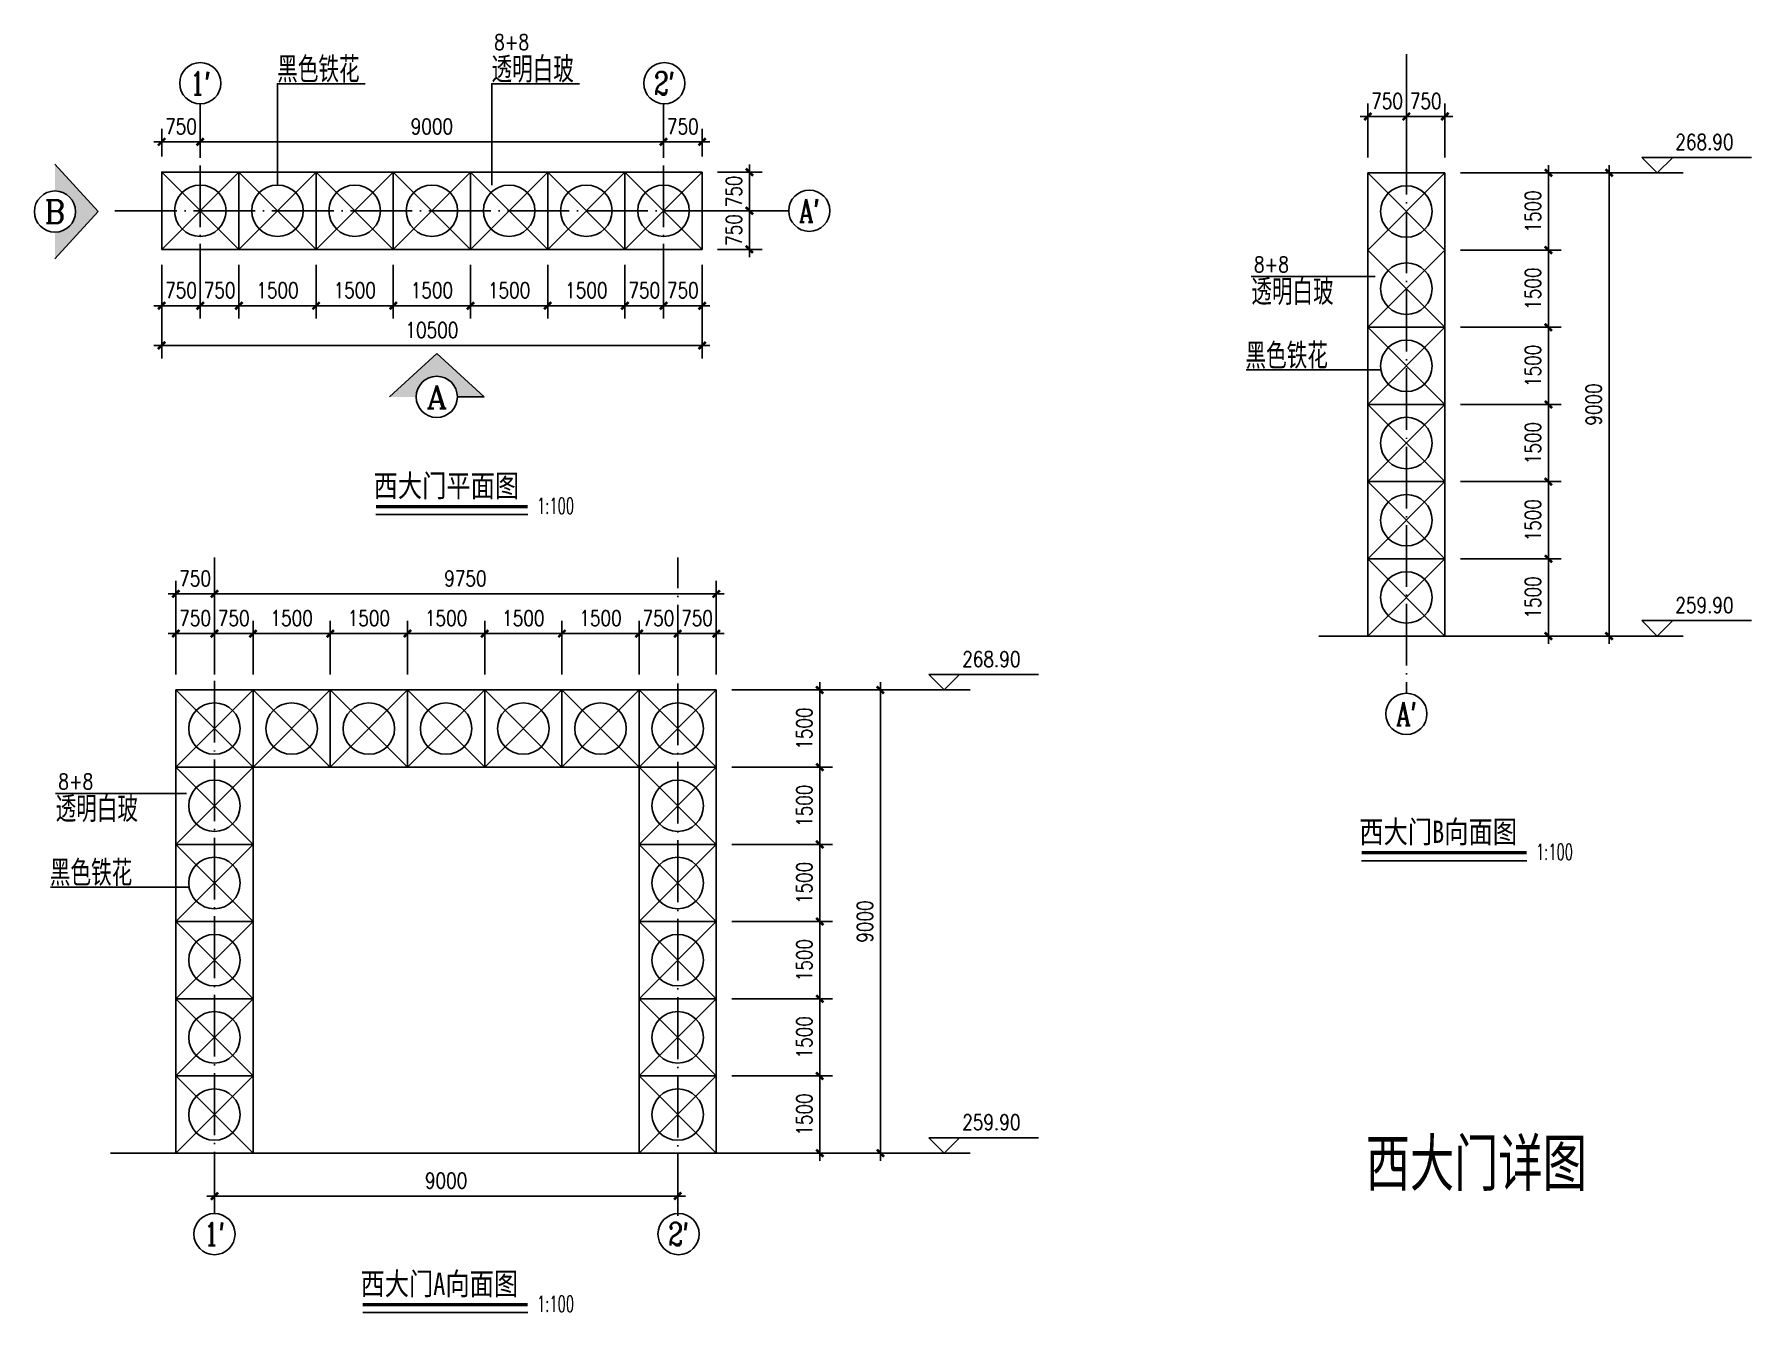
# Model space of a CAD drawing. Extents: x -604285 to -570922, y -249685 to -224845.
import ezdxf
from ezdxf.enums import TextEntityAlignment as Align

# ---------------------------------------------------------------- set-up
doc = ezdxf.new("R2010")
doc.units = 0
doc.header["$LTSCALE"] = 50
doc.header["$MEASUREMENT"] = 0
doc.linetypes.add('ACAD_ISO04W100', pattern=[30.5, 24, -3, 0.5, -3])
doc.layers.get('0').update_dxf_attribs({"linetype": 'CONTINUOUS'})
doc.layers.get('DEFPOINTS').update_dxf_attribs({"linetype": 'CONTINUOUS'})
for name, color, linetype in [('AXIS', 3, 'CONTINUOUS'), ('AXIS_TEXT', 7, 'CONTINUOUS'), ('L4', 7, 'CONTINUOUS'), ('PUB_DIM', 3, 'CONTINUOUS'), ('PUB_TEXT', 7, 'CONTINUOUS'), ('景观', 3, 'CONTINUOUS')]:
    doc.layers.add(name, color=color, linetype=linetype)
doc.styles.add('-宋体', font='SimSun.ttf', dxfattribs={"width": 0.8})
doc.styles.add('_ROMANT', font='ROMANT.shx', dxfattribs={"width": 0.6})
doc.styles.add('CHINA', font='SimSun.ttf', dxfattribs={"height": 0.2})
doc.styles.add('COMPLEX', font='COMPLEX')
doc.styles.add('DIM_FONT', font='SIMPLEX.shx', dxfattribs={"width": 0.8})
doc.styles.add('HZ', font='txt', dxfattribs={"bigfont": 'hztxt'})
doc.dimstyles.new('DIMN', dxfattribs={"dimtxt": 300, "dimasz": 1, "dimexe": 250, "dimexo": 300, "dimgap": 150, "dimtad": 1, "dimdec": 0, "dimzin": 0, "dimtxsty": 'DIM_FONT', "dimblk": '_DIMX', "dimcen": 0.09, "dimclrt": 7, "dimazin": 3, "dimtfac": 1, "dimtdec": 0, "dimtix": 1, "dimtmove": 0, "dimatfit": 3, "dimtolj": 1, "dimtzin": 0})

msp = doc.modelspace()

# ---------------------------------------------------------------- texts
at = {"layer": 'AXIS_TEXT', "style": 'COMPLEX'}
for tag, width, p, p2 in [('B', 1.102941, (-604084.6, -228513.1), (-603684.6, -228513.1)), ('A', 1.041667, (-596665.8, -232113.5), (-596265.8, -232113.5))]:
    msp.add_attdef(tag, text='', height=448, dxfattribs=dict(at, width=width)).set_placement(p, p2, align=Align.FIT)
at = {"layer": 'L4', "color": 3, "style": '_ROMANT', "width": 0.6}
for p in [(-594519.5, -234162), (-575113.4, -240886.8), (-594519.5, -249669.1)]:
    msp.add_text('1:100', height=311.04, rotation=360, dxfattribs=at).set_placement(p)
at = {"layer": 'PUB_DIM', "color": 7, "linetype": 'CONTINUOUS', "style": 'DIM_FONT', "width": 0.8}
for p in [(-595352, -225144.9), (-580590.9, -229466.2), (-603819.1, -239514.4)]:
    msp.add_text('8+8', height=300, dxfattribs=at).set_placement(p)
at = {"layer": 'PUB_DIM', "color": 3, "linetype": 'CONTINUOUS', "style": 'HZ', "width": 0.8}
for s, p in [('黑色铁花', (-599566.3, -225781.5, -3992)), ('透明白玻', (-595403.5, -225781.5, -3992)), ('透明白玻', (-580642.4, -230102.8, -3992)), ('黑色铁花', (-580754.8, -231344.8, -3992)), ('透明白玻', (-603870.6, -240151, -3992)), ('黑色铁花', (-603983.1, -241392.9, -3992))]:
    msp.add_text(s, height=500, rotation=360, dxfattribs=at).set_placement(p)
at = {"layer": 'PUB_DIM', "color": 3, "linetype": 'CONTINUOUS', "style": 'DIM_FONT', "width": 0.8}
for s, p in [('268.90', (-571839, -226936.9)), ('259.90', (-571839, -235936.9)), ('268.90', (-585692.5, -236985.1)), ('259.90', (-585692.5, -245985.1))]:
    msp.add_text(s, height=300, dxfattribs=at).set_placement(p, align=Align.MIDDLE)
at = {"layer": 'PUB_TEXT', "style": '-宋体', "width": 0.8}
for s, p in [('西大门平面图', (-597694.2, -233831.8)), ('西大门B向面图', (-578543.3, -240556.6)), ('西大门A向面图', (-597949.3, -249338.9))]:
    msp.add_text(s, height=432, rotation=360, dxfattribs=at).set_placement(p)
at = {"layer": 'PUB_TEXT', "linetype": 'CONTINUOUS', "style": 'CHINA', "width": 0.7}
msp.add_text('西大门详图', height=900, dxfattribs=at).set_placement((-578420.2, -247221.7))

# ---------------------------------------------------------------- blocks, each defined once
blk = doc.blocks.new('_DIMX')
blk.add_line((-150, 0), (150, 0))
at = {"const_width": 50}
blk.add_lwpolyline([(-70, -70), (70, 70)], dxfattribs=at)
blk = doc.blocks.new('*D21')
at = {"color": 0, "linetype": 'BYBLOCK'}
for p, q in [((-798183, -102255), (-796223, -102255)), ((-796473, -103754), (-796473, -102256)), ((-798183, -103755), (-796223, -103755))]:
    blk.add_line(p, q, dxfattribs=at)
at = {"layer": 'DEFPOINTS', "color": 0, "linetype": 'BYBLOCK'}
for p in [(-798483, -102255), (-796473, -102255), (-798483, -103755)]:
    blk.add_point(p, dxfattribs=at)
at = {"color": 0, "linetype": 'BYBLOCK'}
for p, rotation in [((-796473, -102255), 90), ((-796473, -103755), 270)]:
    blk.add_blockref('_DIMX', p, dxfattribs=dict(at, rotation=rotation))
at = {"color": 7, "linetype": 'BYBLOCK', "insert": (-796773, -103005), "char_height": 300, "attachment_point": 5, "rotation": 90, "style": 'DIM_FONT'}
blk.add_mtext('\\A1;1500', dxfattribs=at)
blk = doc.blocks.new('*D15')
at = {"color": 0, "linetype": 'BYBLOCK'}
for p, q in [((-796901, -96255), (-795045, -96255)), ((-795295, -105254), (-795295, -96256)), ((-796901, -105255), (-795045, -105255))]:
    blk.add_line(p, q, dxfattribs=at)
at = {"layer": 'DEFPOINTS', "color": 0, "linetype": 'BYBLOCK'}
for p in [(-797201, -96255), (-795295, -96255), (-797201, -105255)]:
    blk.add_point(p, dxfattribs=at)
at = {"color": 0, "linetype": 'BYBLOCK'}
for p, rotation in [((-795295, -96255), 90), ((-795295, -105255), 270)]:
    blk.add_blockref('_DIMX', p, dxfattribs=dict(at, rotation=rotation))
at = {"color": 7, "linetype": 'BYBLOCK', "insert": (-795595, -100755), "char_height": 300, "attachment_point": 5, "rotation": 90, "style": 'DIM_FONT'}
blk.add_mtext('\\A1;9000', dxfattribs=at)
blk = doc.blocks.new('*D50')
at = {"color": 0, "linetype": 'BYBLOCK'}
for p, q in [((-808233, -105930), (-808233, -106893)), ((-799233, -105930), (-799233, -106893)), ((-808232, -106643), (-799234, -106643))]:
    blk.add_line(p, q, dxfattribs=at)
at = {"layer": 'DEFPOINTS', "color": 0, "linetype": 'BYBLOCK'}
for p in [(-808233, -105630), (-799233, -105630), (-799233, -106643)]:
    blk.add_point(p, dxfattribs=at)
at = {"color": 0, "linetype": 'BYBLOCK', "rotation": 180}
blk.add_blockref('_DIMX', (-808233, -106643), dxfattribs=at)
at = {"color": 0, "linetype": 'BYBLOCK'}
blk.add_blockref('_DIMX', (-799233, -106643), dxfattribs=at)
at = {"color": 7, "linetype": 'BYBLOCK', "insert": (-803733, -106343), "char_height": 300, "attachment_point": 5, "style": 'DIM_FONT'}
blk.add_mtext('\\A1;9000', dxfattribs=at)
blk = doc.blocks.new('_AXISO')
blk.add_circle((0, 0), 0.5)
at = {"layer": 'AXIS_TEXT', "style": 'COMPLEX', "width": 1.041667}
blk.add_attdef('A', text='', height=0.56, dxfattribs=at).set_placement((-0.25, -0.28), (0.25, -0.28), align=Align.FIT)
blk = doc.blocks.new('*D16')
at = {"color": 0, "linetype": 'BYBLOCK'}
for p, q in [((-798183, -103755), (-796223, -103755)), ((-796473, -105254), (-796473, -103756)), ((-798183, -105255), (-796223, -105255))]:
    blk.add_line(p, q, dxfattribs=at)
at = {"layer": 'DEFPOINTS', "color": 0, "linetype": 'BYBLOCK'}
for p in [(-798483, -103755), (-796473, -103755), (-798483, -105255)]:
    blk.add_point(p, dxfattribs=at)
at = {"color": 0, "linetype": 'BYBLOCK'}
for p, rotation in [((-796473, -103755), 90), ((-796473, -105255), 270)]:
    blk.add_blockref('_DIMX', p, dxfattribs=dict(at, rotation=rotation))
at = {"color": 7, "linetype": 'BYBLOCK', "insert": (-796773, -104505), "char_height": 300, "attachment_point": 5, "rotation": 90, "style": 'DIM_FONT'}
blk.add_mtext('\\A1;1500', dxfattribs=at)
blk = doc.blocks.new('*D44')
at = {"color": 0, "linetype": 'BYBLOCK'}
for p, q in [((-788721, -96255), (-786761, -96255)), ((-787011, -97754), (-787011, -96256)), ((-788721, -97755), (-786761, -97755))]:
    blk.add_line(p, q, dxfattribs=at)
at = {"layer": 'DEFPOINTS', "color": 0, "linetype": 'BYBLOCK'}
for p in [(-789021, -96255), (-787011, -96255), (-789021, -97755)]:
    blk.add_point(p, dxfattribs=at)
at = {"color": 0, "linetype": 'BYBLOCK'}
for p, rotation in [((-787011, -96255), 90), ((-787011, -97755), 270)]:
    blk.add_blockref('_DIMX', p, dxfattribs=dict(at, rotation=rotation))
at = {"color": 7, "linetype": 'BYBLOCK', "insert": (-787311, -97005), "char_height": 300, "attachment_point": 5, "rotation": 90, "style": 'DIM_FONT'}
blk.add_mtext('\\A1;1500', dxfattribs=at)
blk = doc.blocks.new('*D43')
at = {"color": 0, "linetype": 'BYBLOCK'}
for p, q in [((-788721, -97755), (-786761, -97755)), ((-787011, -99254), (-787011, -97756)), ((-788721, -99255), (-786761, -99255))]:
    blk.add_line(p, q, dxfattribs=at)
at = {"layer": 'DEFPOINTS', "color": 0, "linetype": 'BYBLOCK'}
for p in [(-789021, -97755), (-787011, -97755), (-789021, -99255)]:
    blk.add_point(p, dxfattribs=at)
at = {"color": 0, "linetype": 'BYBLOCK'}
for p, rotation in [((-787011, -97755), 90), ((-787011, -99255), 270)]:
    blk.add_blockref('_DIMX', p, dxfattribs=dict(at, rotation=rotation))
at = {"color": 7, "linetype": 'BYBLOCK', "insert": (-787311, -98505), "char_height": 300, "attachment_point": 5, "rotation": 90, "style": 'DIM_FONT'}
blk.add_mtext('\\A1;1500', dxfattribs=at)
blk = doc.blocks.new('*D42')
at = {"color": 0, "linetype": 'BYBLOCK'}
for p, q in [((-788721, -99255), (-786761, -99255)), ((-787011, -100754), (-787011, -99256)), ((-788721, -100755), (-786761, -100755))]:
    blk.add_line(p, q, dxfattribs=at)
at = {"layer": 'DEFPOINTS', "color": 0, "linetype": 'BYBLOCK'}
for p in [(-789021, -99255), (-787011, -99255), (-789021, -100755)]:
    blk.add_point(p, dxfattribs=at)
at = {"color": 0, "linetype": 'BYBLOCK'}
for p, rotation in [((-787011, -99255), 90), ((-787011, -100755), 270)]:
    blk.add_blockref('_DIMX', p, dxfattribs=dict(at, rotation=rotation))
at = {"color": 7, "linetype": 'BYBLOCK', "insert": (-787311, -100005), "char_height": 300, "attachment_point": 5, "rotation": 90, "style": 'DIM_FONT'}
blk.add_mtext('\\A1;1500', dxfattribs=at)
blk = doc.blocks.new('*D41')
at = {"color": 0, "linetype": 'BYBLOCK'}
for p, q in [((-788721, -100755), (-786761, -100755)), ((-787011, -102254), (-787011, -100756)), ((-788721, -102255), (-786761, -102255))]:
    blk.add_line(p, q, dxfattribs=at)
at = {"layer": 'DEFPOINTS', "color": 0, "linetype": 'BYBLOCK'}
for p in [(-789021, -100755), (-787011, -100755), (-789021, -102255)]:
    blk.add_point(p, dxfattribs=at)
at = {"color": 0, "linetype": 'BYBLOCK'}
for p, rotation in [((-787011, -100755), 90), ((-787011, -102255), 270)]:
    blk.add_blockref('_DIMX', p, dxfattribs=dict(at, rotation=rotation))
at = {"color": 7, "linetype": 'BYBLOCK', "insert": (-787311, -101505), "char_height": 300, "attachment_point": 5, "rotation": 90, "style": 'DIM_FONT'}
blk.add_mtext('\\A1;1500', dxfattribs=at)
blk = doc.blocks.new('*D40')
at = {"color": 0, "linetype": 'BYBLOCK'}
for p, q in [((-788721, -102255), (-786761, -102255)), ((-787011, -103754), (-787011, -102256)), ((-788721, -103755), (-786761, -103755))]:
    blk.add_line(p, q, dxfattribs=at)
at = {"layer": 'DEFPOINTS', "color": 0, "linetype": 'BYBLOCK'}
for p in [(-789021, -102255), (-787011, -102255), (-789021, -103755)]:
    blk.add_point(p, dxfattribs=at)
at = {"color": 0, "linetype": 'BYBLOCK'}
for p, rotation in [((-787011, -102255), 90), ((-787011, -103755), 270)]:
    blk.add_blockref('_DIMX', p, dxfattribs=dict(at, rotation=rotation))
at = {"color": 7, "linetype": 'BYBLOCK', "insert": (-787311, -103005), "char_height": 300, "attachment_point": 5, "rotation": 90, "style": 'DIM_FONT'}
blk.add_mtext('\\A1;1500', dxfattribs=at)
blk = doc.blocks.new('*D14')
at = {"color": 0, "linetype": 'BYBLOCK'}
for p, q in [((-788721, -103755), (-786761, -103755)), ((-787011, -105254), (-787011, -103756)), ((-788721, -105255), (-786761, -105255))]:
    blk.add_line(p, q, dxfattribs=at)
at = {"layer": 'DEFPOINTS', "color": 0, "linetype": 'BYBLOCK'}
for p in [(-789021, -103755), (-787011, -103755), (-789021, -105255)]:
    blk.add_point(p, dxfattribs=at)
at = {"color": 0, "linetype": 'BYBLOCK'}
for p, rotation in [((-787011, -103755), 90), ((-787011, -105255), 270)]:
    blk.add_blockref('_DIMX', p, dxfattribs=dict(at, rotation=rotation))
at = {"color": 7, "linetype": 'BYBLOCK', "insert": (-787311, -104505), "char_height": 300, "attachment_point": 5, "rotation": 90, "style": 'DIM_FONT'}
blk.add_mtext('\\A1;1500', dxfattribs=at)
blk = doc.blocks.new('*D55')
at = {"color": 0, "linetype": 'BYBLOCK'}
for p, q in [((-808233, -90448), (-808233, -91494)), ((-807483, -90448), (-807483, -91494)), ((-808234, -91244), (-808235, -91244)), ((-808233, -91244), (-807483, -91244)), ((-807482, -91244), (-807481, -91244))]:
    blk.add_line(p, q, dxfattribs=at)
at = {"layer": 'DEFPOINTS', "color": 0, "linetype": 'BYBLOCK'}
for p in [(-808233, -90148), (-807483, -90148), (-807483, -91244)]:
    blk.add_point(p, dxfattribs=at)
at = {"color": 0, "linetype": 'BYBLOCK'}
blk.add_blockref('_DIMX', (-808233, -91244), dxfattribs=at)
at = {"color": 0, "linetype": 'BYBLOCK', "rotation": 180}
blk.add_blockref('_DIMX', (-807483, -91244), dxfattribs=at)
at = {"color": 7, "linetype": 'BYBLOCK', "insert": (-807858, -90944), "char_height": 300, "attachment_point": 5, "style": 'DIM_FONT'}
blk.add_mtext('\\A1;750', dxfattribs=at)
blk = doc.blocks.new('*D53')
at = {"color": 0, "linetype": 'BYBLOCK'}
for p, q in [((-808984, -88059), (-808985, -88059)), ((-808983, -88345), (-808983, -87809)), ((-808233, -88059), (-808983, -88059)), ((-808233, -88345), (-808233, -87809)), ((-808232, -88059), (-808231, -88059))]:
    blk.add_line(p, q, dxfattribs=at)
at = {"layer": 'DEFPOINTS', "color": 0, "linetype": 'BYBLOCK'}
for p in [(-808983, -88059), (-808983, -88645), (-808233, -88645)]:
    blk.add_point(p, dxfattribs=at)
at = {"color": 0, "linetype": 'BYBLOCK'}
for p, rotation in [((-808983, -88059), 4.478220991500632e-12), ((-808233, -88059), 180.0000000000045)]:
    blk.add_blockref('_DIMX', p, dxfattribs=dict(at, rotation=rotation))
at = {"color": 7, "linetype": 'BYBLOCK', "insert": (-808608, -87759), "char_height": 300, "attachment_point": 5, "style": 'DIM_FONT'}
blk.add_mtext('\\A1;750', dxfattribs=at)
blk = doc.blocks.new('*D52')
at = {"color": 0, "linetype": 'BYBLOCK'}
for p, q in [((-808233, -88345), (-808233, -87809)), ((-799234, -88059), (-808232, -88059)), ((-799233, -88345), (-799233, -87809))]:
    blk.add_line(p, q, dxfattribs=at)
at = {"layer": 'DEFPOINTS', "color": 0, "linetype": 'BYBLOCK'}
for p in [(-808233, -88059), (-808233, -88645), (-799233, -88645)]:
    blk.add_point(p, dxfattribs=at)
at = {"color": 0, "linetype": 'BYBLOCK'}
for p, rotation in [((-808233, -88059), 180.0000000000045), ((-799233, -88059), 4.476419235288631e-12)]:
    blk.add_blockref('_DIMX', p, dxfattribs=dict(at, rotation=rotation))
at = {"color": 7, "linetype": 'BYBLOCK', "insert": (-803733, -87759), "char_height": 300, "attachment_point": 5, "style": 'DIM_FONT'}
blk.add_mtext('\\A1;9000', dxfattribs=at)
blk = doc.blocks.new('*D33')
at = {"color": 0, "linetype": 'BYBLOCK'}
for p, q in [((-808983, -90448), (-808983, -91494)), ((-808233, -90448), (-808233, -91494)), ((-808984, -91244), (-808985, -91244)), ((-808983, -91244), (-808233, -91244)), ((-808232, -91244), (-808231, -91244))]:
    blk.add_line(p, q, dxfattribs=at)
at = {"layer": 'DEFPOINTS', "color": 0, "linetype": 'BYBLOCK'}
for p in [(-808983, -90148), (-808233, -90148), (-808233, -91244)]:
    blk.add_point(p, dxfattribs=at)
at = {"color": 0, "linetype": 'BYBLOCK'}
blk.add_blockref('_DIMX', (-808983, -91244), dxfattribs=at)
at = {"color": 0, "linetype": 'BYBLOCK', "rotation": 180}
blk.add_blockref('_DIMX', (-808233, -91244), dxfattribs=at)
at = {"color": 7, "linetype": 'BYBLOCK', "insert": (-808608, -90944), "char_height": 300, "attachment_point": 5, "style": 'DIM_FONT'}
blk.add_mtext('\\A1;750', dxfattribs=at)
blk = doc.blocks.new('*D31')
at = {"color": 0, "linetype": 'BYBLOCK'}
for p, q in [((-808983, -91337), (-808983, -92266)), ((-798483, -91337), (-798483, -92266)), ((-808982, -92016), (-798484, -92016))]:
    blk.add_line(p, q, dxfattribs=at)
at = {"layer": 'DEFPOINTS', "color": 0, "linetype": 'BYBLOCK'}
for p in [(-808983, -91037), (-798483, -91037), (-798483, -92016)]:
    blk.add_point(p, dxfattribs=at)
at = {"color": 0, "linetype": 'BYBLOCK', "rotation": 180}
blk.add_blockref('_DIMX', (-808983, -92016), dxfattribs=at)
at = {"color": 0, "linetype": 'BYBLOCK'}
blk.add_blockref('_DIMX', (-798483, -92016), dxfattribs=at)
at = {"color": 7, "linetype": 'BYBLOCK', "insert": (-803733, -91716), "char_height": 300, "attachment_point": 5, "style": 'DIM_FONT'}
blk.add_mtext('\\A1;10500', dxfattribs=at)
blk = doc.blocks.new('*D25')
at = {"color": 0, "linetype": 'BYBLOCK'}
for p, q in [((-808983, -95955), (-808983, -94909)), ((-808233, -95955), (-808233, -94909)), ((-808984, -95159), (-808985, -95159)), ((-808983, -95159), (-808233, -95159)), ((-808232, -95159), (-808231, -95159))]:
    blk.add_line(p, q, dxfattribs=at)
at = {"layer": 'DEFPOINTS', "color": 0, "linetype": 'BYBLOCK'}
for p in [(-808233, -95159), (-808983, -96255), (-808233, -96255)]:
    blk.add_point(p, dxfattribs=at)
at = {"color": 0, "linetype": 'BYBLOCK'}
blk.add_blockref('_DIMX', (-808983, -95159), dxfattribs=at)
at = {"color": 0, "linetype": 'BYBLOCK', "rotation": 180}
blk.add_blockref('_DIMX', (-808233, -95159), dxfattribs=at)
at = {"color": 7, "linetype": 'BYBLOCK', "insert": (-808608, -94859), "char_height": 300, "attachment_point": 5, "style": 'DIM_FONT'}
blk.add_mtext('\\A1;750', dxfattribs=at)
blk = doc.blocks.new('*D23')
at = {"color": 0, "linetype": 'BYBLOCK'}
for p, q in [((-808984, -94387), (-808985, -94387)), ((-808983, -95066), (-808983, -94137)), ((-808983, -94387), (-808233, -94387)), ((-808233, -95066), (-808233, -94137)), ((-808232, -94387), (-808231, -94387))]:
    blk.add_line(p, q, dxfattribs=at)
at = {"layer": 'DEFPOINTS', "color": 0, "linetype": 'BYBLOCK'}
for p in [(-808233, -94387), (-808983, -95366), (-808233, -95366)]:
    blk.add_point(p, dxfattribs=at)
at = {"color": 0, "linetype": 'BYBLOCK'}
blk.add_blockref('_DIMX', (-808983, -94387), dxfattribs=at)
at = {"color": 0, "linetype": 'BYBLOCK', "rotation": 180}
blk.add_blockref('_DIMX', (-808233, -94387), dxfattribs=at)
at = {"color": 7, "linetype": 'BYBLOCK', "insert": (-808608, -94087), "char_height": 300, "attachment_point": 5, "style": 'DIM_FONT'}
blk.add_mtext('\\A1;750', dxfattribs=at)
blk = doc.blocks.new('*D18')
at = {"color": 0, "linetype": 'BYBLOCK'}
for p, q in [((-798183, -97755), (-796223, -97755)), ((-796473, -99254), (-796473, -97756)), ((-798183, -99255), (-796223, -99255))]:
    blk.add_line(p, q, dxfattribs=at)
at = {"layer": 'DEFPOINTS', "color": 0, "linetype": 'BYBLOCK'}
for p in [(-798483, -97755), (-796473, -97755), (-798483, -99255)]:
    blk.add_point(p, dxfattribs=at)
at = {"color": 0, "linetype": 'BYBLOCK'}
for p, rotation in [((-796473, -97755), 90), ((-796473, -99255), 270)]:
    blk.add_blockref('_DIMX', p, dxfattribs=dict(at, rotation=rotation))
at = {"color": 7, "linetype": 'BYBLOCK', "insert": (-796773, -98505), "char_height": 300, "attachment_point": 5, "rotation": 90, "style": 'DIM_FONT'}
blk.add_mtext('\\A1;1500', dxfattribs=at)
blk = doc.blocks.new('*D20')
at = {"color": 0, "linetype": 'BYBLOCK'}
for p, q in [((-798183, -100755), (-796223, -100755)), ((-796473, -102254), (-796473, -100756)), ((-798183, -102255), (-796223, -102255))]:
    blk.add_line(p, q, dxfattribs=at)
at = {"layer": 'DEFPOINTS', "color": 0, "linetype": 'BYBLOCK'}
for p in [(-798483, -100755), (-796473, -100755), (-798483, -102255)]:
    blk.add_point(p, dxfattribs=at)
at = {"color": 0, "linetype": 'BYBLOCK'}
for p, rotation in [((-796473, -100755), 90), ((-796473, -102255), 270)]:
    blk.add_blockref('_DIMX', p, dxfattribs=dict(at, rotation=rotation))
at = {"color": 7, "linetype": 'BYBLOCK', "insert": (-796773, -101505), "char_height": 300, "attachment_point": 5, "rotation": 90, "style": 'DIM_FONT'}
blk.add_mtext('\\A1;1500', dxfattribs=at)
blk = doc.blocks.new('*D19')
at = {"color": 0, "linetype": 'BYBLOCK'}
for p, q in [((-798183, -99255), (-796223, -99255)), ((-796473, -100754), (-796473, -99256)), ((-798183, -100755), (-796223, -100755))]:
    blk.add_line(p, q, dxfattribs=at)
at = {"layer": 'DEFPOINTS', "color": 0, "linetype": 'BYBLOCK'}
for p in [(-798483, -99255), (-796473, -99255), (-798483, -100755)]:
    blk.add_point(p, dxfattribs=at)
at = {"color": 0, "linetype": 'BYBLOCK'}
for p, rotation in [((-796473, -99255), 90), ((-796473, -100755), 270)]:
    blk.add_blockref('_DIMX', p, dxfattribs=dict(at, rotation=rotation))
at = {"color": 7, "linetype": 'BYBLOCK', "insert": (-796773, -100005), "char_height": 300, "attachment_point": 5, "rotation": 90, "style": 'DIM_FONT'}
blk.add_mtext('\\A1;1500', dxfattribs=at)
blk = doc.blocks.new('*D48')
at = {"color": 0, "linetype": 'BYBLOCK'}
for p, q in [((-808233, -95066), (-808233, -94137)), ((-808232, -94387), (-798484, -94387)), ((-798483, -95066), (-798483, -94137))]:
    blk.add_line(p, q, dxfattribs=at)
at = {"layer": 'DEFPOINTS', "color": 0, "linetype": 'BYBLOCK'}
for p in [(-798483, -94387), (-808233, -95366), (-798483, -95366)]:
    blk.add_point(p, dxfattribs=at)
at = {"color": 0, "linetype": 'BYBLOCK', "rotation": 180}
blk.add_blockref('_DIMX', (-808233, -94387), dxfattribs=at)
at = {"color": 0, "linetype": 'BYBLOCK'}
blk.add_blockref('_DIMX', (-798483, -94387), dxfattribs=at)
at = {"color": 7, "linetype": 'BYBLOCK', "insert": (-803358, -94087), "char_height": 300, "attachment_point": 5, "style": 'DIM_FONT'}
blk.add_mtext('\\A1;9750', dxfattribs=at)
blk = doc.blocks.new('*D28')
at = {"color": 0, "linetype": 'BYBLOCK'}
for p, q in [((-802983, -95955), (-802983, -94909)), ((-801483, -95955), (-801483, -94909)), ((-802982, -95159), (-801484, -95159))]:
    blk.add_line(p, q, dxfattribs=at)
at = {"layer": 'DEFPOINTS', "color": 0, "linetype": 'BYBLOCK'}
for p in [(-801483, -95159), (-802983, -96255), (-801483, -96255)]:
    blk.add_point(p, dxfattribs=at)
at = {"color": 0, "linetype": 'BYBLOCK', "rotation": 180}
blk.add_blockref('_DIMX', (-802983, -95159), dxfattribs=at)
at = {"color": 0, "linetype": 'BYBLOCK'}
blk.add_blockref('_DIMX', (-801483, -95159), dxfattribs=at)
at = {"color": 7, "linetype": 'BYBLOCK', "insert": (-802233, -94859), "char_height": 300, "attachment_point": 5, "style": 'DIM_FONT'}
blk.add_mtext('\\A1;1500', dxfattribs=at)
blk = doc.blocks.new('*D47')
at = {"color": 0, "linetype": 'BYBLOCK'}
for p, q in [((-808233, -95955), (-808233, -94909)), ((-807483, -95955), (-807483, -94909)), ((-808234, -95159), (-808235, -95159)), ((-808233, -95159), (-807483, -95159)), ((-807482, -95159), (-807481, -95159))]:
    blk.add_line(p, q, dxfattribs=at)
at = {"layer": 'DEFPOINTS', "color": 0, "linetype": 'BYBLOCK'}
for p in [(-807483, -95159), (-808233, -96255), (-807483, -96255)]:
    blk.add_point(p, dxfattribs=at)
at = {"color": 0, "linetype": 'BYBLOCK'}
blk.add_blockref('_DIMX', (-808233, -95159), dxfattribs=at)
at = {"color": 0, "linetype": 'BYBLOCK', "rotation": 180}
blk.add_blockref('_DIMX', (-807483, -95159), dxfattribs=at)
at = {"color": 7, "linetype": 'BYBLOCK', "insert": (-807858, -94859), "char_height": 300, "attachment_point": 5, "style": 'DIM_FONT'}
blk.add_mtext('\\A1;750', dxfattribs=at)
blk = doc.blocks.new('*D27')
at = {"color": 0, "linetype": 'BYBLOCK'}
for p, q in [((-804483, -95955), (-804483, -94909)), ((-802983, -95955), (-802983, -94909)), ((-804482, -95159), (-802984, -95159))]:
    blk.add_line(p, q, dxfattribs=at)
at = {"layer": 'DEFPOINTS', "color": 0, "linetype": 'BYBLOCK'}
for p in [(-802983, -95159), (-804483, -96255), (-802983, -96255)]:
    blk.add_point(p, dxfattribs=at)
at = {"color": 0, "linetype": 'BYBLOCK', "rotation": 180}
blk.add_blockref('_DIMX', (-804483, -95159), dxfattribs=at)
at = {"color": 0, "linetype": 'BYBLOCK'}
blk.add_blockref('_DIMX', (-802983, -95159), dxfattribs=at)
at = {"color": 7, "linetype": 'BYBLOCK', "insert": (-803733, -94859), "char_height": 300, "attachment_point": 5, "style": 'DIM_FONT'}
blk.add_mtext('\\A1;1500', dxfattribs=at)
blk = doc.blocks.new('*D26')
at = {"color": 0, "linetype": 'BYBLOCK'}
for p, q in [((-805983, -95955), (-805983, -94909)), ((-804483, -95955), (-804483, -94909)), ((-805982, -95159), (-804484, -95159))]:
    blk.add_line(p, q, dxfattribs=at)
at = {"layer": 'DEFPOINTS', "color": 0, "linetype": 'BYBLOCK'}
for p in [(-804483, -95159), (-805983, -96255), (-804483, -96255)]:
    blk.add_point(p, dxfattribs=at)
at = {"color": 0, "linetype": 'BYBLOCK', "rotation": 180}
blk.add_blockref('_DIMX', (-805983, -95159), dxfattribs=at)
at = {"color": 0, "linetype": 'BYBLOCK'}
blk.add_blockref('_DIMX', (-804483, -95159), dxfattribs=at)
at = {"color": 7, "linetype": 'BYBLOCK', "insert": (-805233, -94859), "char_height": 300, "attachment_point": 5, "style": 'DIM_FONT'}
blk.add_mtext('\\A1;1500', dxfattribs=at)
blk = doc.blocks.new('*D24')
at = {"color": 0, "linetype": 'BYBLOCK'}
for p, q in [((-807483, -95955), (-807483, -94909)), ((-805983, -95955), (-805983, -94909)), ((-807482, -95159), (-805984, -95159))]:
    blk.add_line(p, q, dxfattribs=at)
at = {"layer": 'DEFPOINTS', "color": 0, "linetype": 'BYBLOCK'}
for p in [(-805983, -95159), (-807483, -96255), (-805983, -96255)]:
    blk.add_point(p, dxfattribs=at)
at = {"color": 0, "linetype": 'BYBLOCK', "rotation": 180}
blk.add_blockref('_DIMX', (-807483, -95159), dxfattribs=at)
at = {"color": 0, "linetype": 'BYBLOCK'}
blk.add_blockref('_DIMX', (-805983, -95159), dxfattribs=at)
at = {"color": 7, "linetype": 'BYBLOCK', "insert": (-806733, -94859), "char_height": 300, "attachment_point": 5, "style": 'DIM_FONT'}
blk.add_mtext('\\A1;1500', dxfattribs=at)
blk = doc.blocks.new('*D49')
at = {"color": 0, "linetype": 'BYBLOCK'}
for p, q in [((-799233, -95955), (-799233, -94909)), ((-798483, -95955), (-798483, -94909)), ((-799234, -95159), (-799235, -95159)), ((-799233, -95159), (-798483, -95159)), ((-798482, -95159), (-798481, -95159))]:
    blk.add_line(p, q, dxfattribs=at)
at = {"layer": 'DEFPOINTS', "color": 0, "linetype": 'BYBLOCK'}
for p in [(-798483, -95159), (-799233, -96255), (-798483, -96255)]:
    blk.add_point(p, dxfattribs=at)
at = {"color": 0, "linetype": 'BYBLOCK'}
blk.add_blockref('_DIMX', (-799233, -95159), dxfattribs=at)
at = {"color": 0, "linetype": 'BYBLOCK', "rotation": 180}
blk.add_blockref('_DIMX', (-798483, -95159), dxfattribs=at)
at = {"color": 7, "linetype": 'BYBLOCK', "insert": (-798858, -94859), "char_height": 300, "attachment_point": 5, "style": 'DIM_FONT'}
blk.add_mtext('\\A1;750', dxfattribs=at)
blk = doc.blocks.new('*D30')
at = {"color": 0, "linetype": 'BYBLOCK'}
for p, q in [((-799983, -95955), (-799983, -94909)), ((-799233, -95955), (-799233, -94909)), ((-799984, -95159), (-799985, -95159)), ((-799983, -95159), (-799233, -95159)), ((-799232, -95159), (-799231, -95159))]:
    blk.add_line(p, q, dxfattribs=at)
at = {"layer": 'DEFPOINTS', "color": 0, "linetype": 'BYBLOCK'}
for p in [(-799233, -95159), (-799983, -96255), (-799233, -96255)]:
    blk.add_point(p, dxfattribs=at)
at = {"color": 0, "linetype": 'BYBLOCK'}
blk.add_blockref('_DIMX', (-799983, -95159), dxfattribs=at)
at = {"color": 0, "linetype": 'BYBLOCK', "rotation": 180}
blk.add_blockref('_DIMX', (-799233, -95159), dxfattribs=at)
at = {"color": 7, "linetype": 'BYBLOCK', "insert": (-799608, -94859), "char_height": 300, "attachment_point": 5, "style": 'DIM_FONT'}
blk.add_mtext('\\A1;750', dxfattribs=at)
blk = doc.blocks.new('*D29')
at = {"color": 0, "linetype": 'BYBLOCK'}
for p, q in [((-801483, -95955), (-801483, -94909)), ((-799983, -95955), (-799983, -94909)), ((-801482, -95159), (-799984, -95159))]:
    blk.add_line(p, q, dxfattribs=at)
at = {"layer": 'DEFPOINTS', "color": 0, "linetype": 'BYBLOCK'}
for p in [(-799983, -95159), (-801483, -96255), (-799983, -96255)]:
    blk.add_point(p, dxfattribs=at)
at = {"color": 0, "linetype": 'BYBLOCK', "rotation": 180}
blk.add_blockref('_DIMX', (-801483, -95159), dxfattribs=at)
at = {"color": 0, "linetype": 'BYBLOCK'}
blk.add_blockref('_DIMX', (-799983, -95159), dxfattribs=at)
at = {"color": 7, "linetype": 'BYBLOCK', "insert": (-800733, -94859), "char_height": 300, "attachment_point": 5, "style": 'DIM_FONT'}
blk.add_mtext('\\A1;1500', dxfattribs=at)
blk = doc.blocks.new('*D17')
at = {"color": 0, "linetype": 'BYBLOCK'}
for p, q in [((-798183, -96255), (-796223, -96255)), ((-796473, -97754), (-796473, -96256)), ((-798183, -97755), (-796223, -97755))]:
    blk.add_line(p, q, dxfattribs=at)
at = {"layer": 'DEFPOINTS', "color": 0, "linetype": 'BYBLOCK'}
for p in [(-798483, -96255), (-796473, -96255), (-798483, -97755)]:
    blk.add_point(p, dxfattribs=at)
at = {"color": 0, "linetype": 'BYBLOCK'}
for p, rotation in [((-796473, -96255), 90), ((-796473, -97755), 270)]:
    blk.add_blockref('_DIMX', p, dxfattribs=dict(at, rotation=rotation))
at = {"color": 7, "linetype": 'BYBLOCK', "insert": (-796773, -97005), "char_height": 300, "attachment_point": 5, "rotation": 90, "style": 'DIM_FONT'}
blk.add_mtext('\\A1;1500', dxfattribs=at)
blk = doc.blocks.new('*D54')
at = {"color": 0, "linetype": 'BYBLOCK'}
for p, q in [((-799233, -90448), (-799233, -91494)), ((-798483, -90448), (-798483, -91494)), ((-799234, -91244), (-799235, -91244)), ((-799233, -91244), (-798483, -91244)), ((-798482, -91244), (-798481, -91244))]:
    blk.add_line(p, q, dxfattribs=at)
at = {"layer": 'DEFPOINTS', "color": 0, "linetype": 'BYBLOCK'}
for p in [(-799233, -90148), (-798483, -90148), (-798483, -91244)]:
    blk.add_point(p, dxfattribs=at)
at = {"color": 0, "linetype": 'BYBLOCK'}
blk.add_blockref('_DIMX', (-799233, -91244), dxfattribs=at)
at = {"color": 0, "linetype": 'BYBLOCK', "rotation": 180}
blk.add_blockref('_DIMX', (-798483, -91244), dxfattribs=at)
at = {"color": 7, "linetype": 'BYBLOCK', "insert": (-798858, -90944), "char_height": 300, "attachment_point": 5, "style": 'DIM_FONT'}
blk.add_mtext('\\A1;750', dxfattribs=at)
blk = doc.blocks.new('*D38')
at = {"color": 0, "linetype": 'BYBLOCK'}
for p, q in [((-799983, -90448), (-799983, -91494)), ((-799233, -90448), (-799233, -91494)), ((-799984, -91244), (-799985, -91244)), ((-799983, -91244), (-799233, -91244)), ((-799232, -91244), (-799231, -91244))]:
    blk.add_line(p, q, dxfattribs=at)
at = {"layer": 'DEFPOINTS', "color": 0, "linetype": 'BYBLOCK'}
for p in [(-799983, -90148), (-799233, -90148), (-799233, -91244)]:
    blk.add_point(p, dxfattribs=at)
at = {"color": 0, "linetype": 'BYBLOCK'}
blk.add_blockref('_DIMX', (-799983, -91244), dxfattribs=at)
at = {"color": 0, "linetype": 'BYBLOCK', "rotation": 180}
blk.add_blockref('_DIMX', (-799233, -91244), dxfattribs=at)
at = {"color": 7, "linetype": 'BYBLOCK', "insert": (-799608, -90944), "char_height": 300, "attachment_point": 5, "style": 'DIM_FONT'}
blk.add_mtext('\\A1;750', dxfattribs=at)
blk = doc.blocks.new('*D37')
at = {"color": 0, "linetype": 'BYBLOCK'}
for p, q in [((-801483, -90448), (-801483, -91494)), ((-799983, -90448), (-799983, -91494)), ((-801482, -91244), (-799984, -91244))]:
    blk.add_line(p, q, dxfattribs=at)
at = {"layer": 'DEFPOINTS', "color": 0, "linetype": 'BYBLOCK'}
for p in [(-801483, -90148), (-799983, -90148), (-799983, -91244)]:
    blk.add_point(p, dxfattribs=at)
at = {"color": 0, "linetype": 'BYBLOCK', "rotation": 180}
blk.add_blockref('_DIMX', (-801483, -91244), dxfattribs=at)
at = {"color": 0, "linetype": 'BYBLOCK'}
blk.add_blockref('_DIMX', (-799983, -91244), dxfattribs=at)
at = {"color": 7, "linetype": 'BYBLOCK', "insert": (-800733, -90944), "char_height": 300, "attachment_point": 5, "style": 'DIM_FONT'}
blk.add_mtext('\\A1;1500', dxfattribs=at)
blk = doc.blocks.new('*D36')
at = {"color": 0, "linetype": 'BYBLOCK'}
for p, q in [((-802983, -90448), (-802983, -91494)), ((-801483, -90448), (-801483, -91494)), ((-802982, -91244), (-801484, -91244))]:
    blk.add_line(p, q, dxfattribs=at)
at = {"layer": 'DEFPOINTS', "color": 0, "linetype": 'BYBLOCK'}
for p in [(-802983, -90148), (-801483, -90148), (-801483, -91244)]:
    blk.add_point(p, dxfattribs=at)
at = {"color": 0, "linetype": 'BYBLOCK', "rotation": 180}
blk.add_blockref('_DIMX', (-802983, -91244), dxfattribs=at)
at = {"color": 0, "linetype": 'BYBLOCK'}
blk.add_blockref('_DIMX', (-801483, -91244), dxfattribs=at)
at = {"color": 7, "linetype": 'BYBLOCK', "insert": (-802233, -90944), "char_height": 300, "attachment_point": 5, "style": 'DIM_FONT'}
blk.add_mtext('\\A1;1500', dxfattribs=at)
blk = doc.blocks.new('*D35')
at = {"color": 0, "linetype": 'BYBLOCK'}
for p, q in [((-804483, -90448), (-804483, -91494)), ((-802983, -90448), (-802983, -91494)), ((-804482, -91244), (-802984, -91244))]:
    blk.add_line(p, q, dxfattribs=at)
at = {"layer": 'DEFPOINTS', "color": 0, "linetype": 'BYBLOCK'}
for p in [(-804483, -90148), (-802983, -90148), (-802983, -91244)]:
    blk.add_point(p, dxfattribs=at)
at = {"color": 0, "linetype": 'BYBLOCK', "rotation": 180}
blk.add_blockref('_DIMX', (-804483, -91244), dxfattribs=at)
at = {"color": 0, "linetype": 'BYBLOCK'}
blk.add_blockref('_DIMX', (-802983, -91244), dxfattribs=at)
at = {"color": 7, "linetype": 'BYBLOCK', "insert": (-803733, -90944), "char_height": 300, "attachment_point": 5, "style": 'DIM_FONT'}
blk.add_mtext('\\A1;1500', dxfattribs=at)
blk = doc.blocks.new('*D34')
at = {"color": 0, "linetype": 'BYBLOCK'}
for p, q in [((-805983, -90448), (-805983, -91494)), ((-804483, -90448), (-804483, -91494)), ((-805982, -91244), (-804484, -91244))]:
    blk.add_line(p, q, dxfattribs=at)
at = {"layer": 'DEFPOINTS', "color": 0, "linetype": 'BYBLOCK'}
for p in [(-805983, -90148), (-804483, -90148), (-804483, -91244)]:
    blk.add_point(p, dxfattribs=at)
at = {"color": 0, "linetype": 'BYBLOCK', "rotation": 180}
blk.add_blockref('_DIMX', (-805983, -91244), dxfattribs=at)
at = {"color": 0, "linetype": 'BYBLOCK'}
blk.add_blockref('_DIMX', (-804483, -91244), dxfattribs=at)
at = {"color": 7, "linetype": 'BYBLOCK', "insert": (-805233, -90944), "char_height": 300, "attachment_point": 5, "style": 'DIM_FONT'}
blk.add_mtext('\\A1;1500', dxfattribs=at)
blk = doc.blocks.new('*D32')
at = {"color": 0, "linetype": 'BYBLOCK'}
for p, q in [((-807483, -90448), (-807483, -91494)), ((-805983, -90448), (-805983, -91494)), ((-807482, -91244), (-805984, -91244))]:
    blk.add_line(p, q, dxfattribs=at)
at = {"layer": 'DEFPOINTS', "color": 0, "linetype": 'BYBLOCK'}
for p in [(-807483, -90148), (-805983, -90148), (-805983, -91244)]:
    blk.add_point(p, dxfattribs=at)
at = {"color": 0, "linetype": 'BYBLOCK', "rotation": 180}
blk.add_blockref('_DIMX', (-807483, -91244), dxfattribs=at)
at = {"color": 0, "linetype": 'BYBLOCK'}
blk.add_blockref('_DIMX', (-805983, -91244), dxfattribs=at)
at = {"color": 7, "linetype": 'BYBLOCK', "insert": (-806733, -90944), "char_height": 300, "attachment_point": 5, "style": 'DIM_FONT'}
blk.add_mtext('\\A1;1500', dxfattribs=at)
blk = doc.blocks.new('*D51')
at = {"color": 0, "linetype": 'BYBLOCK'}
for p, q in [((-799234, -88059), (-799235, -88059)), ((-799233, -88345), (-799233, -87809)), ((-798483, -88059), (-799233, -88059)), ((-798483, -88345), (-798483, -87809)), ((-798482, -88059), (-798481, -88059))]:
    blk.add_line(p, q, dxfattribs=at)
at = {"layer": 'DEFPOINTS', "color": 0, "linetype": 'BYBLOCK'}
for p in [(-799233, -88059), (-799233, -88645), (-798483, -88645)]:
    blk.add_point(p, dxfattribs=at)
at = {"color": 0, "linetype": 'BYBLOCK'}
for p, rotation in [((-799233, -88059), 3.358665743625474e-12), ((-798483, -88059), 180.0000000000034)]:
    blk.add_blockref('_DIMX', p, dxfattribs=dict(at, rotation=rotation))
at = {"color": 7, "linetype": 'BYBLOCK', "insert": (-798858, -87759), "char_height": 300, "attachment_point": 5, "style": 'DIM_FONT'}
blk.add_mtext('\\A1;750', dxfattribs=at)
blk = doc.blocks.new('*D45')
at = {"color": 0, "linetype": 'BYBLOCK'}
for p, q in [((-798183, -88648), (-797315, -88648)), ((-797565, -88647), (-797565, -88646)), ((-797565, -89398), (-797565, -88648)), ((-798183, -89398), (-797315, -89398)), ((-797565, -89399), (-797565, -89400))]:
    blk.add_line(p, q, dxfattribs=at)
at = {"layer": 'DEFPOINTS', "color": 0, "linetype": 'BYBLOCK'}
for p in [(-798483, -88648), (-797565, -88648), (-798483, -89398)]:
    blk.add_point(p, dxfattribs=at)
at = {"color": 0, "linetype": 'BYBLOCK'}
for p, rotation in [((-797565, -88648), 270), ((-797565, -89398), 90)]:
    blk.add_blockref('_DIMX', p, dxfattribs=dict(at, rotation=rotation))
at = {"color": 7, "linetype": 'BYBLOCK', "insert": (-797865, -89023), "char_height": 300, "attachment_point": 5, "rotation": 90, "style": 'DIM_FONT'}
blk.add_mtext('\\A1;750', dxfattribs=at)
blk = doc.blocks.new('*D22')
at = {"color": 0, "linetype": 'BYBLOCK'}
for p, q in [((-798183, -89398), (-797315, -89398)), ((-797565, -89397), (-797565, -89396)), ((-797565, -90148), (-797565, -89398)), ((-798183, -90148), (-797315, -90148)), ((-797565, -90149), (-797565, -90150))]:
    blk.add_line(p, q, dxfattribs=at)
at = {"layer": 'DEFPOINTS', "color": 0, "linetype": 'BYBLOCK'}
for p in [(-798483, -89398), (-797565, -89398), (-798483, -90148)]:
    blk.add_point(p, dxfattribs=at)
at = {"color": 0, "linetype": 'BYBLOCK'}
for p, rotation in [((-797565, -89398), 270), ((-797565, -90148), 90)]:
    blk.add_blockref('_DIMX', p, dxfattribs=dict(at, rotation=rotation))
at = {"color": 7, "linetype": 'BYBLOCK', "insert": (-797865, -89773), "char_height": 300, "attachment_point": 5, "rotation": 90, "style": 'DIM_FONT'}
blk.add_mtext('\\A1;750', dxfattribs=at)
blk = doc.blocks.new('*D46')
at = {"color": 0, "linetype": 'BYBLOCK'}
for p, q in [((-789771, -95955), (-789771, -94909)), ((-789021, -95955), (-789021, -94909)), ((-789772, -95159), (-789773, -95159)), ((-789771, -95159), (-789021, -95159)), ((-789020, -95159), (-789019, -95159))]:
    blk.add_line(p, q, dxfattribs=at)
at = {"layer": 'DEFPOINTS', "color": 0, "linetype": 'BYBLOCK'}
for p in [(-789021, -95159), (-789771, -96255), (-789021, -96255)]:
    blk.add_point(p, dxfattribs=at)
at = {"color": 0, "linetype": 'BYBLOCK'}
blk.add_blockref('_DIMX', (-789771, -95159), dxfattribs=at)
at = {"color": 0, "linetype": 'BYBLOCK', "rotation": 180}
blk.add_blockref('_DIMX', (-789021, -95159), dxfattribs=at)
at = {"color": 7, "linetype": 'BYBLOCK', "insert": (-789396, -94859), "char_height": 300, "attachment_point": 5, "style": 'DIM_FONT'}
blk.add_mtext('\\A1;750', dxfattribs=at)
blk = doc.blocks.new('*D39')
at = {"color": 0, "linetype": 'BYBLOCK'}
for p, q in [((-790521, -95955), (-790521, -94909)), ((-789771, -95955), (-789771, -94909)), ((-790522, -95159), (-790523, -95159)), ((-790521, -95159), (-789771, -95159)), ((-789770, -95159), (-789769, -95159))]:
    blk.add_line(p, q, dxfattribs=at)
at = {"layer": 'DEFPOINTS', "color": 0, "linetype": 'BYBLOCK'}
for p in [(-789771, -95159), (-790521, -96255), (-789771, -96255)]:
    blk.add_point(p, dxfattribs=at)
at = {"color": 0, "linetype": 'BYBLOCK'}
blk.add_blockref('_DIMX', (-790521, -95159), dxfattribs=at)
at = {"color": 0, "linetype": 'BYBLOCK', "rotation": 180}
blk.add_blockref('_DIMX', (-789771, -95159), dxfattribs=at)
at = {"color": 7, "linetype": 'BYBLOCK', "insert": (-790146, -94859), "char_height": 300, "attachment_point": 5, "style": 'DIM_FONT'}
blk.add_mtext('\\A1;750', dxfattribs=at)
blk = doc.blocks.new('*D13')
at = {"color": 0, "linetype": 'BYBLOCK'}
for p, q in [((-787438, -96255), (-785582, -96255)), ((-785832, -105254), (-785832, -96256)), ((-787438, -105255), (-785582, -105255))]:
    blk.add_line(p, q, dxfattribs=at)
at = {"layer": 'DEFPOINTS', "color": 0, "linetype": 'BYBLOCK'}
for p in [(-787738, -96255), (-785832, -96255), (-787738, -105255)]:
    blk.add_point(p, dxfattribs=at)
at = {"color": 0, "linetype": 'BYBLOCK'}
for p, rotation in [((-785832, -96255), 90), ((-785832, -105255), 270)]:
    blk.add_blockref('_DIMX', p, dxfattribs=dict(at, rotation=rotation))
at = {"color": 7, "linetype": 'BYBLOCK', "insert": (-786132, -100755), "char_height": 300, "attachment_point": 5, "rotation": 90, "style": 'DIM_FONT'}
blk.add_mtext('\\A1;9000', dxfattribs=at)

# ---------------------------------------------------------------- dimensions: what is measured, and where the dimension line sits
at = {"layer": 'PUB_DIM', "color": 3, "linetype": 'CONTINUOUS'}
for p1, p2, distance, picture, middle, set_off in [((-578379.9, -227536.9), (-577629.9, -227536.9), 1095.5, '*D39', (-578004.9, -226141.4), (212140.8, -131282.2)), ((-577629.9, -227536.9), (-576879.9, -227536.9), 1095.5, '*D46', (-577254.9, -226141.4), (212140.8, -131282.2)), ((-601060.9, -227519.6), (-601810.9, -227519.6), -586.1, '*D53', (-601435.9, -226633.6), (207172, -138874.8)), ((-592060.9, -227519.6), (-601060.9, -227519.6), -586.1, '*D52', (-596560.9, -226633.6), (207172, -138874.8)), ((-591310.9, -227519.6), (-592060.9, -227519.6), -586.1, '*D51', (-591685.9, -226633.6), (207172, -138874.8)), ((-591310.9, -228272.9), (-591310.9, -227522.9), -917.9, '*D45', (-590693, -227897.9), (207172, -138874.8)), ((-576879.9, -229036.9), (-576879.9, -227536.9), -2009.9, '*D44', (-575169.9, -228286.9), (212140.8, -131282.2)), ((-575597.7, -236536.9), (-575597.7, -227536.9), -1906.1, '*D13', (-573991.6, -232036.9), (212140.8, -131282.2)), ((-591310.9, -229022.9), (-591310.9, -228272.9), -917.9, '*D22', (-590693, -228647.9), (207172, -138874.8)), ((-601810.9, -229022.9), (-601060.9, -229022.9), -1095.5, '*D33', (-601435.9, -229818.5), (207172, -138874.8)), ((-601060.9, -229022.9), (-600310.9, -229022.9), -1095.5, '*D55', (-600685.9, -229818.5), (207172, -138874.8)), ((-600310.9, -229022.9), (-598810.9, -229022.9), -1095.5, '*D32', (-599560.9, -229818.5), (207172, -138874.8)), ((-598810.9, -229022.9), (-597310.9, -229022.9), -1095.5, '*D34', (-598060.9, -229818.5), (207172, -138874.8)), ((-597310.9, -229022.9), (-595810.9, -229022.9), -1095.5, '*D35', (-596560.9, -229818.5), (207172, -138874.8)), ((-595810.9, -229022.9), (-594310.9, -229022.9), -1095.5, '*D36', (-595060.9, -229818.5), (207172, -138874.8)), ((-594310.9, -229022.9), (-592810.9, -229022.9), -1095.5, '*D37', (-593560.9, -229818.5), (207172, -138874.8)), ((-592810.9, -229022.9), (-592060.9, -229022.9), -1095.5, '*D38', (-592435.9, -229818.5), (207172, -138874.8)), ((-592060.9, -229022.9), (-591310.9, -229022.9), -1095.5, '*D54', (-591685.9, -229818.5), (207172, -138874.8)), ((-576879.9, -230536.9), (-576879.9, -229036.9), -2009.9, '*D43', (-575169.9, -229786.9), (212140.8, -131282.2)), ((-601810.9, -229912), (-591310.9, -229912), -978.4, '*D31', (-596560.9, -230590.4), (207172, -138874.8)), ((-576879.9, -232036.9), (-576879.9, -230536.9), -2009.9, '*D42', (-575169.9, -231286.9), (212140.8, -131282.2)), ((-576879.9, -233536.9), (-576879.9, -232036.9), -2009.9, '*D41', (-575169.9, -232786.9), (212140.8, -131282.2)), ((-576879.9, -235036.9), (-576879.9, -233536.9), -2009.9, '*D40', (-575169.9, -234286.9), (212140.8, -131282.2)), ((-576879.9, -236536.9), (-576879.9, -235036.9), -2009.9, '*D14', (-575169.9, -235786.9), (212140.8, -131282.2)), ((-601535.6, -236696.1), (-600785.6, -236696.1), 978.4, '*D23', (-601160.6, -235417.7), (207447.3, -141330.4)), ((-600785.6, -236696.1), (-591035.6, -236696.1), 978.4, '*D48', (-595910.6, -235417.7), (207447.3, -141330.4)), ((-601535.6, -237585.1), (-600785.6, -237585.1), 1095.5, '*D25', (-601160.6, -236189.6), (207447.3, -141330.4)), ((-600785.6, -237585.1), (-600035.6, -237585.1), 1095.5, '*D47', (-600410.6, -236189.6), (207447.3, -141330.4)), ((-600035.6, -237585.1), (-598535.6, -237585.1), 1095.5, '*D24', (-599285.6, -236189.6), (207447.3, -141330.4)), ((-598535.6, -237585.1), (-597035.6, -237585.1), 1095.5, '*D26', (-597785.6, -236189.6), (207447.3, -141330.4)), ((-597035.6, -237585.1), (-595535.6, -237585.1), 1095.5, '*D27', (-596285.6, -236189.6), (207447.3, -141330.4)), ((-595535.6, -237585.1), (-594035.6, -237585.1), 1095.5, '*D28', (-594785.6, -236189.6), (207447.3, -141330.4)), ((-594035.6, -237585.1), (-592535.6, -237585.1), 1095.5, '*D29', (-593285.6, -236189.6), (207447.3, -141330.4)), ((-592535.6, -237585.1), (-591785.6, -237585.1), 1095.5, '*D30', (-592160.6, -236189.6), (207447.3, -141330.4)), ((-591785.6, -237585.1), (-591035.6, -237585.1), 1095.5, '*D49', (-591410.6, -236189.6), (207447.3, -141330.4)), ((-591035.6, -239085.1), (-591035.6, -237585.1), -2009.9, '*D17', (-589325.6, -238335.1), (207447.3, -141330.4)), ((-589753.4, -246585.1), (-589753.4, -237585.1), -1906.1, '*D15', (-588147.3, -242085.1), (207447.3, -141330.4)), ((-591035.6, -240585.1), (-591035.6, -239085.1), -2009.9, '*D18', (-589325.6, -239835.1), (207447.3, -141330.4)), ((-591035.6, -242085.1), (-591035.6, -240585.1), -2009.9, '*D19', (-589325.6, -241335.1), (207447.3, -141330.4)), ((-591035.6, -243585.1), (-591035.6, -242085.1), -2009.9, '*D20', (-589325.6, -242835.1), (207447.3, -141330.4)), ((-591035.6, -245085.1), (-591035.6, -243585.1), -2009.9, '*D21', (-589325.6, -244335.1), (207447.3, -141330.4)), ((-591035.6, -246585.1), (-591035.6, -245085.1), -2009.9, '*D16', (-589325.6, -245835.1), (207447.3, -141330.4)), ((-600785.6, -246405.9), (-591785.6, -246405.9), -1013.8, '*D50', (-596285.6, -247673.8), (207447.3, -140776.3))]:
    dim = msp.add_aligned_dim(p1=p1, p2=p2, distance=distance, dimstyle='DIMN', dxfattribs=at)
    dim.commit()
    dim.dimension.update_dxf_attribs({"geometry": picture, "text_midpoint": middle, "insert": set_off})

# ---------------------------------------------------------------- hatches: boundary and pattern name
at = {"layer": 'PUB_DIM', "linetype": 'CONTINUOUS'}
h = msp.add_hatch(color=3, dxfattribs=at)
h.paths.add_polyline_path([(-603042.4, -228289.1), (-603884.6, -227370.9), (-603884.6, -227889.1, -1), (-603884.6, -228689.1), (-603884.6, -229207.3)])
h.paths.add_polyline_path([(-604241.9, -227955.7), (-604241.9, -228622.4), (-603441.9, -228622.4), (-603441.9, -227955.7)], flags=9)
h = msp.add_hatch(color=3, dxfattribs=at)
h.paths.add_polyline_path([(-596465.8, -231047.3), (-597384, -231889.5), (-596865.8, -231889.5, -1), (-596065.8, -231889.5), (-595547.6, -231889.5)])
h.paths.add_polyline_path([(-596799.1, -232246.8), (-596132.5, -232246.8), (-596132.5, -231446.8), (-596799.1, -231446.8)], flags=9)

# ---------------------------------------------------------------- linework, layer by layer
at = {"color": 4, "linetype": 'CONTINUOUS'}
for p, q in [((-597650.1, -234177.7), (-594698.1, -234177.7)), ((-578499.2, -240902.6), (-575292.1, -240902.6)), ((-597905.2, -249684.8), (-594698.1, -249684.8))]:
    msp.add_line(p, q, dxfattribs=at)
at = {"color": 3, "linetype": 'CONTINUOUS', "flags": 128}
for points in [[(-601810.9, -227522.9), (-600310.9, -229022.9)], [(-600310.9, -227522.9), (-601810.9, -229022.9)], [(-600310.9, -227522.9), (-598810.9, -229022.9)], [(-598810.9, -227522.9), (-600310.9, -229022.9)], [(-598810.9, -227522.9), (-597310.9, -229022.9)], [(-597310.9, -227522.9), (-598810.9, -229022.9)], [(-597310.9, -227522.9), (-595810.9, -229022.9)], [(-595810.9, -227522.9), (-597310.9, -229022.9)], [(-595810.9, -227522.9), (-594310.9, -229022.9)], [(-594310.9, -227522.9), (-595810.9, -229022.9)], [(-594310.9, -227522.9), (-592810.9, -229022.9)], [(-592810.9, -227522.9), (-594310.9, -229022.9)], [(-592810.9, -227522.9), (-591310.9, -229022.9)], [(-591310.9, -227522.9), (-592810.9, -229022.9)], [(-578379.9, -227536.9), (-576879.9, -229036.9)], [(-576879.9, -227536.9), (-578379.9, -229036.9)], [(-576879.9, -227536.9), (-578379.9, -227536.9)], [(-576879.9, -229036.9), (-578379.9, -230536.9)], [(-578379.9, -229036.9), (-576879.9, -230536.9)], [(-578379.9, -230536.9), (-576879.9, -232036.9)], [(-576879.9, -230536.9), (-578379.9, -232036.9)], [(-578379.9, -232036.9), (-576879.9, -233536.9)], [(-576879.9, -232036.9), (-578379.9, -233536.9)], [(-578379.9, -233536.9), (-576879.9, -235036.9)], [(-576879.9, -233536.9), (-578379.9, -235036.9)], [(-578379.9, -235036.9), (-576879.9, -236536.9)], [(-576879.9, -235036.9), (-578379.9, -236536.9)], [(-600035.6, -237585.1), (-601535.6, -239085.1)], [(-601535.6, -237585.1), (-600035.6, -239085.1)], [(-598535.6, -237585.1), (-600035.6, -239085.1)], [(-600035.6, -237585.1), (-598535.6, -239085.1)], [(-597035.6, -237585.1), (-598535.6, -239085.1)], [(-598535.6, -237585.1), (-597035.6, -239085.1)], [(-595535.6, -237585.1), (-597035.6, -239085.1)], [(-597035.6, -237585.1), (-595535.6, -239085.1)], [(-594035.6, -237585.1), (-595535.6, -239085.1)], [(-595535.6, -237585.1), (-594035.6, -239085.1)], [(-592535.6, -237585.1), (-594035.6, -239085.1)], [(-594035.6, -237585.1), (-592535.6, -239085.1)], [(-591035.6, -237585.1), (-592535.6, -239085.1)], [(-592535.6, -237585.1), (-591035.6, -239085.1)], [(-601535.6, -239085.1), (-600035.6, -240585.1)], [(-600035.6, -239085.1), (-601535.6, -240585.1)], [(-592535.6, -239085.1), (-591035.6, -240585.1)], [(-591035.6, -239085.1), (-592535.6, -240585.1)], [(-600035.6, -240585.1), (-601535.6, -242085.1)], [(-601535.6, -240585.1), (-600035.6, -242085.1)], [(-591035.6, -240585.1), (-592535.6, -242085.1)], [(-592535.6, -240585.1), (-591035.6, -242085.1)], [(-600035.6, -242085.1), (-601535.6, -243585.1)], [(-601535.6, -242085.1), (-600035.6, -243585.1)], [(-591035.6, -242085.1), (-592535.6, -243585.1)], [(-592535.6, -242085.1), (-591035.6, -243585.1)], [(-600035.6, -243585.1), (-601535.6, -245085.1)], [(-601535.6, -243585.1), (-600035.6, -245085.1)], [(-591035.6, -243585.1), (-592535.6, -245085.1)], [(-592535.6, -243585.1), (-591035.6, -245085.1)], [(-600035.6, -245085.1), (-601535.6, -246585.1)], [(-601535.6, -245085.1), (-600035.6, -246585.1)], [(-591035.6, -245085.1), (-592535.6, -246585.1)], [(-592535.6, -245085.1), (-591035.6, -246585.1)]]:
    msp.add_lwpolyline(points, dxfattribs=at)
at = {"color": 4, "linetype": 'CONTINUOUS', "const_width": 63, "flags": 128}
for points in [[(-597650.1, -234023.4), (-594698.1, -234023.4)], [(-578499.2, -240748.2), (-575292.1, -240748.2)], [(-597905.2, -249530.4), (-594698.1, -249530.4)]]:
    msp.add_lwpolyline(points, dxfattribs=at)
at = {"color": 255, "linetype": 'CONTINUOUS', "flags": 128}
for points in [[(-579332.5, -236536.9), (-572945, -236536.9)], [(-587395.1, -246585.1), (-602803.8, -246585.1)]]:
    msp.add_lwpolyline(points, dxfattribs=at)
at = {"color": 3, "linetype": 'CONTINUOUS'}
for centre in [(-601060.9, -228272.9), (-599560.9, -228272.9), (-598060.9, -228272.9), (-596560.9, -228272.9), (-595060.9, -228272.9), (-593560.9, -228272.9), (-592060.9, -228272.9), (-577629.9, -228286.9), (-577629.9, -229786.9), (-577629.9, -231286.9), (-577629.9, -232786.9), (-577629.9, -234286.9), (-577629.9, -235786.9), (-600785.6, -238335.1), (-599285.6, -238335.1), (-597785.6, -238335.1), (-596285.6, -238335.1), (-594785.6, -238335.1), (-593285.6, -238335.1), (-591785.6, -238335.1), (-600785.6, -239835.1), (-591785.6, -239835.1), (-600785.6, -241335.1), (-591785.6, -241335.1), (-600785.6, -242835.1), (-591785.6, -242835.1), (-600785.6, -244335.1), (-591785.6, -244335.1), (-600785.6, -245835.1), (-591785.6, -245835.1)]:
    msp.add_circle(centre, 500, dxfattribs=at)
for centre in [(-603884.6, -228289.1), (-596465.8, -231889.5)]:
    msp.add_circle(centre, 400)
at = {"layer": 'PUB_DIM', "color": 3, "linetype": 'CONTINUOUS'}
for p, q in [((-603884.6, -227370.9), (-603042.4, -228289.1)), ((-573056.1, -227236.9), (-572456.1, -227236.9)), ((-572756.1, -227536.9), (-573056.1, -227236.9)), ((-572756.1, -227236.9), (-570921.8, -227236.9)), ((-572456.1, -227236.9), (-572756.1, -227536.9)), ((-603884.6, -229207.3), (-603042.4, -228289.1)), ((-597384, -231889.5), (-596465.8, -231047.3)), ((-595547.6, -231889.5), (-596465.8, -231047.3)), ((-596065.8, -231889.5), (-595547.6, -231889.5)), ((-572756.1, -236536.9), (-573056.1, -236236.9)), ((-573056.1, -236236.9), (-572456.1, -236236.9)), ((-572456.1, -236236.9), (-572756.1, -236536.9)), ((-572756.1, -236236.9), (-570921.8, -236236.9)), ((-586609.7, -237585.1), (-586909.7, -237285.1)), ((-586909.7, -237285.1), (-586309.7, -237285.1)), ((-586309.7, -237285.1), (-586609.7, -237585.1)), ((-586609.7, -237285.1), (-584775.4, -237285.1)), ((-586909.7, -246285.1), (-586309.7, -246285.1)), ((-586609.7, -246585.1), (-586909.7, -246285.1)), ((-586609.7, -246285.1), (-584775.4, -246285.1)), ((-586309.7, -246285.1), (-586609.7, -246585.1))]:
    msp.add_line(p, q, dxfattribs=at)
at = {"layer": 'PUB_DIM', "color": 1, "linetype": 'ACAD_ISO04W100', "flags": 128}
for points in [[(-577629.9, -225233), (-577629.9, -237648.9)], [(-601060.9, -230118.5), (-601060.9, -226194.6)], [(-592060.9, -230118.5), (-592060.9, -226194.6)], [(-602717.8, -228272.9), (-589630, -228272.9)], [(-600785.6, -247758.3), (-600785.6, -235007.9)], [(-591785.6, -247806.2), (-591785.6, -235007.9)]]:
    msp.add_lwpolyline(points, dxfattribs=at)
at = {"layer": 'PUB_DIM', "color": 3, "linetype": 'CONTINUOUS', "flags": 128}
for points in [[(-599560.9, -227772.9), (-599560.9, -225806.5), (-597855.4, -225806.5)], [(-595398.1, -227772.9), (-595398.1, -225806.5), (-593692.6, -225806.5)], [(-574636.6, -227536.9), (-572249.3, -227536.9)], [(-580647.9, -229547.8), (-578238.5, -229547.8)], [(-580740.6, -231365.9), (-578123.6, -231365.9)], [(-573541.6, -236536.9), (-572249.3, -236536.9)], [(-588490.2, -237585.1), (-586102.9, -237585.1)], [(-603876.1, -239596), (-601331.8, -239596)], [(-603968.8, -241414.1), (-601279.3, -241414.1)], [(-587395.1, -246585.1), (-586102.9, -246585.1)]]:
    msp.add_lwpolyline(points, dxfattribs=at)
at = {"layer": '景观', "color": 4}
for p, q in [((-576879.9, -230536.9), (-578379.9, -230536.9)), ((-576879.9, -232036.9), (-578379.9, -232036.9)), ((-576879.9, -233536.9), (-578379.9, -233536.9)), ((-576879.9, -235036.9), (-578379.9, -235036.9)), ((-576879.9, -236536.9), (-578379.9, -236536.9)), ((-601535.6, -237585.1), (-601535.6, -246585.1)), ((-591035.6, -237585.1), (-601535.6, -237585.1)), ((-601535.6, -239085.1), (-591035.6, -239085.1)), ((-601535.6, -240585.1), (-600035.6, -240585.1)), ((-591035.6, -240585.1), (-592535.6, -240585.1)), ((-601535.6, -242085.1), (-600035.6, -242085.1)), ((-591035.6, -242085.1), (-592535.6, -242085.1)), ((-601535.6, -243585.1), (-600035.6, -243585.1)), ((-591035.6, -243585.1), (-592535.6, -243585.1)), ((-601535.6, -245085.1), (-600035.6, -245085.1)), ((-591035.6, -245085.1), (-592535.6, -245085.1)), ((-601535.6, -246585.1), (-600035.6, -246585.1)), ((-591035.6, -246585.1), (-592535.6, -246585.1))]:
    msp.add_line(p, q, dxfattribs=at)
for points in [[(-591310.9, -227522.9), (-601810.9, -227522.9), (-601810.9, -229022.9), (-591310.9, -229022.9)], [(-600310.9, -227522.9), (-600310.9, -229022.9)], [(-598810.9, -227522.9), (-598810.9, -229022.9)], [(-597310.9, -227522.9), (-597310.9, -229022.9)], [(-595810.9, -227522.9), (-595810.9, -229022.9)], [(-594310.9, -227522.9), (-594310.9, -229022.9)], [(-592810.9, -227522.9), (-592810.9, -229022.9)], [(-591310.9, -227522.9), (-591310.9, -229022.9)], [(-578379.9, -227536.9), (-578379.9, -229036.9)], [(-576879.9, -227536.9), (-576879.9, -229036.9)], [(-578379.9, -229036.9), (-578379.9, -230536.9)], [(-578379.9, -230536.9), (-578379.9, -232036.9)], [(-578379.9, -232036.9), (-578379.9, -233536.9)], [(-578379.9, -233536.9), (-578379.9, -235036.9)], [(-578379.9, -235036.9), (-578379.9, -236536.9)], [(-600035.6, -237585.1), (-600035.6, -239085.1)], [(-598535.6, -237585.1), (-598535.6, -239085.1)], [(-597035.6, -237585.1), (-597035.6, -239085.1)], [(-595535.6, -237585.1), (-595535.6, -239085.1)], [(-594035.6, -237585.1), (-594035.6, -239085.1)], [(-592535.6, -237585.1), (-592535.6, -239085.1)], [(-591035.6, -237585.1), (-591035.6, -239085.1)], [(-600035.6, -239085.1), (-600035.6, -240585.1)], [(-592535.6, -239085.1), (-592535.6, -240585.1)], [(-600035.6, -240585.1), (-600035.6, -242085.1)], [(-592535.6, -240585.1), (-592535.6, -242085.1)], [(-600035.6, -242085.1), (-600035.6, -243585.1)], [(-592535.6, -242085.1), (-592535.6, -243585.1)], [(-600035.6, -243585.1), (-600035.6, -245085.1)], [(-592535.6, -243585.1), (-592535.6, -245085.1)], [(-600035.6, -245085.1), (-600035.6, -246585.1)], [(-592535.6, -245085.1), (-592535.6, -246585.1)]]:
    msp.add_lwpolyline(points, dxfattribs=at)
at = {"layer": '景观', "color": 4, "flags": 128}
for points in [[(-576879.9, -229036.9), (-576879.9, -236536.9)], [(-591035.6, -239085.1), (-591035.6, -246585.1)]]:
    msp.add_lwpolyline(points, dxfattribs=at)

# ---------------------------------------------------------------- block references
at = {"layer": 'AXIS', "color": 3, "linetype": 'CONTINUOUS'}
ref = msp.add_blockref('_AXISO', (-601060.9, -225794.6), dxfattribs=dict(at, xscale=799.9999999999995, yscale=799.9999999999995, zscale=799.9999999999995, rotation=359.9999999999999))
ref.add_attrib('A', "1'", dxfattribs={"layer": 'AXIS_TEXT', "height": 448, "style": 'COMPLEX', "width": 1.102941}).set_placement((-601260.9, -226018.6), (-600860.9, -226018.6), align=Align.FIT)
ref = msp.add_blockref('_AXISO', (-592045.1, -225794.6), dxfattribs=dict(at, xscale=799.9999999999995, yscale=799.9999999999995, zscale=799.9999999999995, rotation=359.9999999999999))
ref.add_attrib('A', "2'", dxfattribs={"layer": 'AXIS_TEXT', "height": 448, "style": 'COMPLEX', "width": 0.852273}).set_placement((-592245.1, -226018.6), (-591845.1, -226018.6), align=Align.FIT)
ref = msp.add_blockref('_AXISO', (-589230, -228272.9), dxfattribs=dict(at, xscale=799.9999999999995, yscale=799.9999999999995, zscale=799.9999999999995, rotation=359.9999999999999))
ref.add_attrib('A', "A'", dxfattribs={"layer": 'AXIS_TEXT', "height": 448, "style": 'COMPLEX', "width": 0.815217}).set_placement((-589430, -228496.9), (-589030, -228496.9), align=Align.FIT)
ref = msp.add_blockref('_AXISO', (-577629.9, -238048.9), dxfattribs=dict(at, xscale=799.9999999999995, yscale=799.9999999999995, zscale=799.9999999999995, rotation=359.9999999999999))
ref.add_attrib('A', "A'", dxfattribs={"layer": 'AXIS_TEXT', "height": 448, "style": 'COMPLEX', "width": 0.815217}).set_placement((-577829.9, -238272.9), (-577429.9, -238272.9), align=Align.FIT)
ref = msp.add_blockref('_AXISO', (-600785.6, -248158.3), dxfattribs=dict(at, xscale=799.9999999999995, yscale=799.9999999999995, zscale=799.9999999999995, rotation=359.9999999999999))
ref.add_attrib('A', "1'", dxfattribs={"layer": 'AXIS_TEXT', "height": 448, "style": 'COMPLEX', "width": 1.102941}).set_placement((-600985.6, -248382.3), (-600585.6, -248382.3), align=Align.FIT)
ref = msp.add_blockref('_AXISO', (-591769.7, -248158.3), dxfattribs=dict(at, xscale=799.9999999999995, yscale=799.9999999999995, zscale=799.9999999999995, rotation=359.9999999999999))
ref.add_attrib('A', "2'", dxfattribs={"layer": 'AXIS_TEXT', "height": 448, "style": 'COMPLEX', "width": 0.852273}).set_placement((-591969.7, -248382.3), (-591569.7, -248382.3), align=Align.FIT)

msp.set_redraw_order([(e.dxf.handle, doc.entitydb.next_handle()) for e in msp.query("TEXT MTEXT ATTDEF DIMENSION ARC_DIMENSION")])  # texts and dimensions are drawn at this point

doc.saveas('drawing.dxf')
